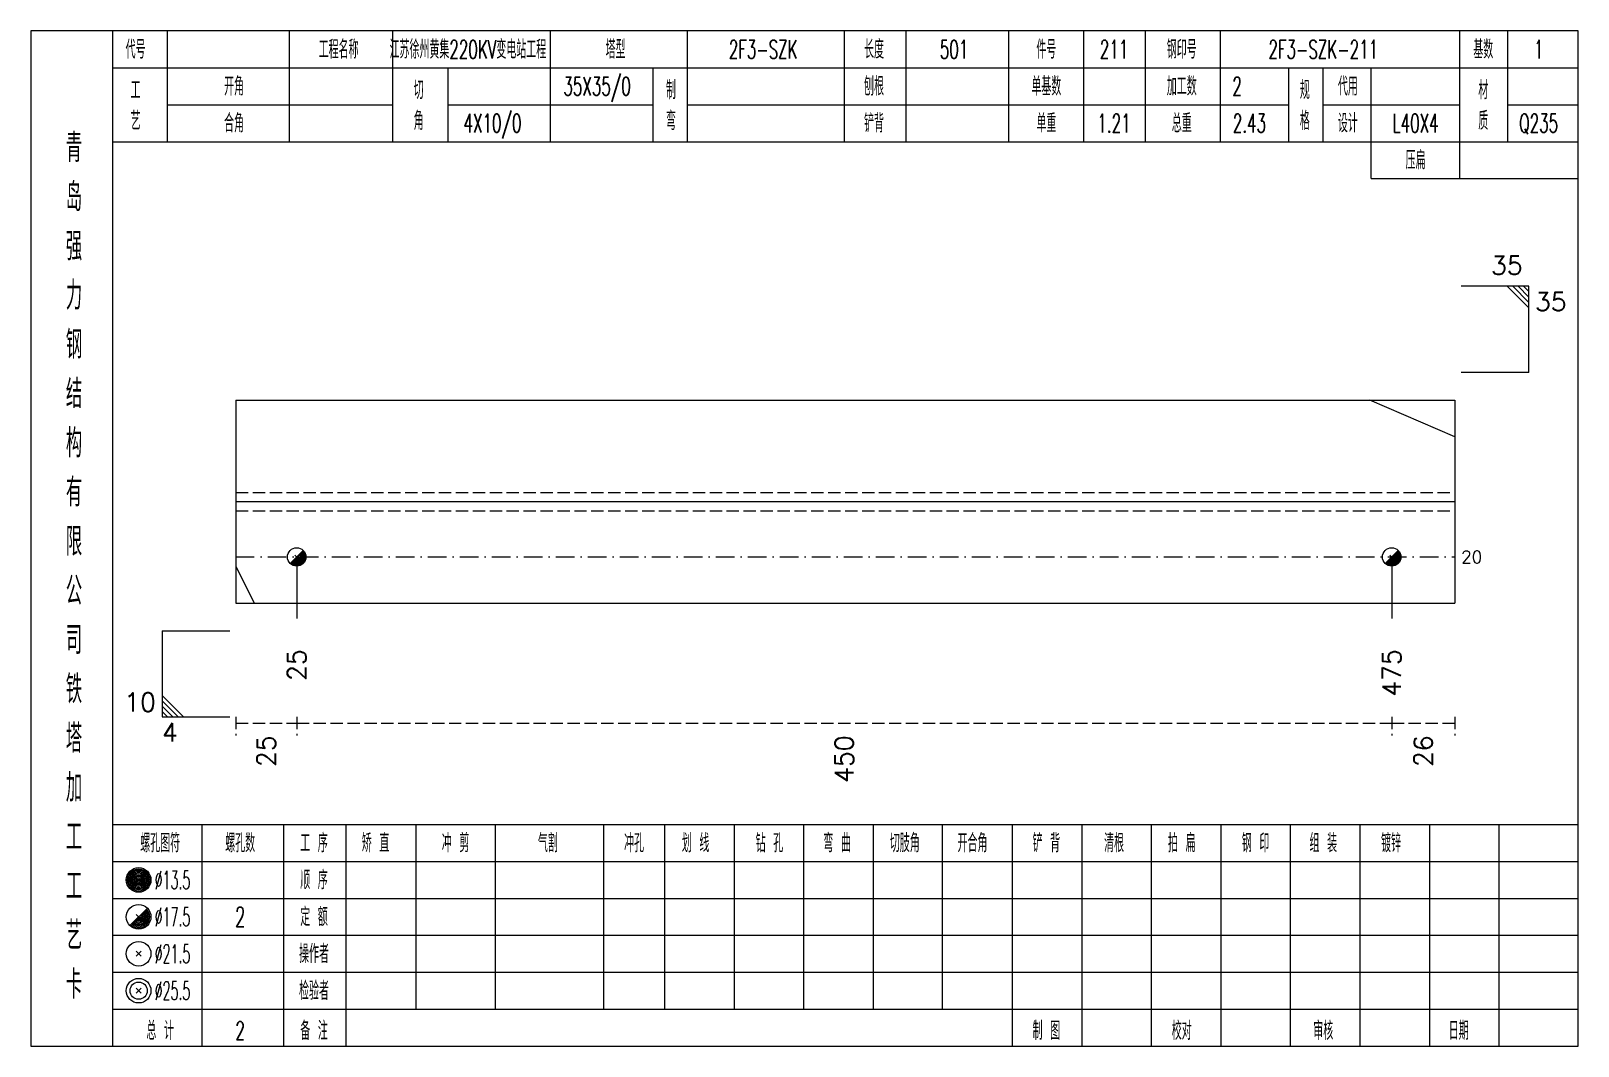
# Model space of a CAD drawing. Extents: x 0 to 4623, y -1159 to 4890.
# Drawn here: x 1868.4 to 2119.8, y 3600 to 3765 of the extents above; entities that cross this region are included whole.
import ezdxf
from ezdxf.enums import TextEntityAlignment as Align

# ---------------------------------------------------------------- set-up
doc = ezdxf.new("R2010")
doc.units = 0
doc.header["$MEASUREMENT"] = 0
doc.linetypes.add('一点画线', pattern=[5.2, 3, -1, 0.2, -1])
doc.linetypes.add('虚线', pattern=[2.75, 2, -0.75])
doc.layers.get('0').update_dxf_attribs({"linetype": 'CONTINUOUS', "lineweight": 25})
for name, color, linetype, lineweight in [('1', 7, 'CONTINUOUS', 25), ('4', 7, 'CONTINUOUS', 25), ('5', 7, 'CONTINUOUS', 25)]:
    doc.layers.add(name, color=color, linetype=linetype, lineweight=lineweight)
doc.styles.get("Standard").update_dxf_attribs({"font": 'simplex.shx', "width": 0.7, "height": 3, "bigfont": 'gbhzfs.shx'})

msp = doc.modelspace()

# ---------------------------------------------------------------- texts
at = {"color": 7, "linetype": 'Continuous', "lineweight": 13}
for s, p in [('35', (2110.8, 3724.5)), ('10', (1888.7, 3653.5))]:
    msp.add_text(s, height=3, dxfattribs=at).set_placement(p, align=Align.BOTTOM_RIGHT)
for s, p in [('35', (2112.8, 3722.5)), ('4', (1889.7, 3652.5))]:
    msp.add_text(s, height=3, dxfattribs=at).set_placement(p, align=Align.TOP_LEFT)
msp.add_text('20', height=2, dxfattribs=at).set_placement((2100.8, 3679.5), align=Align.MIDDLE_LEFT)
at = {"color": 8, "linetype": 'Continuous', "lineweight": 9}
for s, p in [('25', (1906.643, 3650.5)), ('450', (2000.552, 3650.5)), ('26', (2094.66, 3650.5))]:
    msp.add_text(s, height=3, rotation=90, dxfattribs=at).set_placement(p, align=Align.MIDDLE_RIGHT)
at = {"layer": '1', "color": 7, "linetype": 'Continuous', "lineweight": 13}
for s, p in [('25', (1911.585, 3664.5)), ('475', (2089.519, 3664.5))]:
    msp.add_text(s, height=3, rotation=90, dxfattribs=at).set_placement(p, align=Align.MIDDLE_RIGHT)
at = {"layer": '4', "color": 1, "linetype": 'Continuous', "lineweight": 13}
for s, height, width, p in [('代号', 3, 0.6, (1885.4, 3762)), ('工程名称', 3, 0.6, (1918.4, 3762)), ('江苏徐州黄集220KV变电站工程', 3, 0.6, (1939.4, 3762)), ('塔型', 3, 0.6, (1963.4, 3762)), ('2F3-SZK', 3, 0.6, (1987.4, 3762)), ('长度', 3, 0.6, (2005.4, 3762)), ('501', 3, 0.6, (2018.4, 3762)), ('件号', 3, 0.6, (2033.4, 3762)), ('211', 3, 0.6, (2044.4, 3762)), ('钢印号', 3, 0.6, (2055.4, 3762)), ('2F3-SZK-211', 3, 0.6, (2078.4, 3762)), ('基数', 3, 0.6, (2104.4, 3762)), ('1', 3, 0.6, (2113.4, 3762)), ('工', 3, 0.6, (1885.4, 3755.4)), ('开角', 3, 0.6, (1901.4, 3756)), ('切', 3, 0.6, (1931.4, 3755.4)), ('35X35/0', 3, 0.6, (1960.4, 3756)), ('制', 3, 0.6, (1972.4, 3755.4)), ('刨根', 3, 0.6, (2005.4, 3756)), ('单基数', 3, 0.6, (2033.4, 3756)), ('加工数', 3, 0.6, (2055.4, 3756)), ('2', 3, 0.6, (2064.4, 3756)), ('规', 3, 0.6, (2075.4, 3755.4)), ('代用', 3, 0.6, (2082.4, 3756)), ('材', 3, 0.6, (2104.4, 3755.4)), ('艺', 3, 0.6, (1885.4, 3750.4)), ('合角', 3, 0.6, (1901.4, 3750)), ('角', 3, 0.6, (1931.4, 3750.4)), ('4X10/0', 3, 0.6, (1943.4, 3750)), ('弯', 3, 0.6, (1972.4, 3750.4)), ('铲背', 3, 0.6, (2005.4, 3750)), ('单重', 3, 0.6, (2033.4, 3750)), ('1.21', 3, 0.6, (2044.4, 3750)), ('总重', 3, 0.6, (2055.4, 3750)), ('2.43', 3, 0.6, (2066.4, 3750)), ('格', 3, 0.6, (2075.4, 3750.4)), ('设计', 3, 0.6, (2082.4, 3750)), ('L40X4', 3, 0.6, (2093.4, 3750)), ('质', 3, 0.6, (2104.4, 3750.4)), ('Q235', 3, 0.6, (2113.4, 3750)), ('青', 4.6, 0.8, (1875.4, 3746)), ('压扁', 3, 0.6, (2093.4, 3744)), ('岛', 4.6, 0.8, (1875.4, 3738)), ('强', 4.6, 0.8, (1875.4, 3730)), ('力', 4.6, 0.8, (1875.4, 3722)), ('钢', 4.6, 0.8, (1875.4, 3714)), ('结', 4.6, 0.8, (1875.4, 3706)), ('构', 4.6, 0.8, (1875.4, 3698)), ('有', 4.6, 0.8, (1875.4, 3690)), ('限', 4.6, 0.8, (1875.4, 3682)), ('公', 4.6, 0.8, (1875.4, 3674)), ('司', 4.6, 0.8, (1875.4, 3666)), ('铁', 4.6, 0.8, (1875.4, 3658)), ('塔', 4.6, 0.8, (1875.4, 3650)), ('加', 4.6, 0.8, (1875.4, 3642)), ('工', 4.6, 0.8, (1875.4, 3634)), ('螺孔图符', 3, 0.6, (1889.4, 3633)), ('螺孔数', 3, 0.6, (1902.4, 3633)), ('工 序', 3, 0.6, (1914.4, 3633)), ('矫 直', 3, 0.6, (1924.4, 3633)), ('冲 剪', 3, 0.6, (1937.4, 3633)), ('气割', 3, 0.6, (1952.4, 3633)), ('冲孔', 3, 0.6, (1966.4, 3633)), ('划 线', 3, 0.6, (1976.4, 3633)), ('钻 孔', 3, 0.6, (1988.4, 3633)), ('弯 曲', 3, 0.6, (1999.4, 3633)), ('切肢角', 3, 0.6, (2010.4, 3633)), ('开合角', 3, 0.6, (2021.4, 3633)), ('铲 背', 3, 0.6, (2033.4, 3633)), ('清根', 3, 0.6, (2044.4, 3633)), ('拍 扁', 3, 0.6, (2055.4, 3633)), ('钢 印', 3, 0.6, (2067.4, 3633)), ('组 装', 3, 0.6, (2078.4, 3633)), ('镀锌', 3, 0.6, (2089.4, 3633)), ('工', 4.6, 0.8, (1875.4, 3626)), ('%%C13.5', 3, 0.5, (1891.4, 3627)), ('顺 序', 3, 0.6, (1914.4, 3627)), ('定 额', 3, 0.6, (1914.4, 3621)), ('艺', 4.6, 0.8, (1875.4, 3618)), ('%%C17.5', 3, 0.5, (1891.4, 3621)), ('2', 3.2, 0.6, (1902.4, 3621)), ('%%C21.5', 3, 0.5, (1891.4, 3615)), ('操作者', 3, 0.6, (1914.4, 3615)), ('卡', 4.6, 0.8, (1875.4, 3610)), ('%%C25.5', 3, 0.5, (1891.4, 3609)), ('检验者', 3, 0.6, (1914.4, 3609)), ('总 计', 3, 0.6, (1889.4, 3602.5)), ('2', 3, 0.6, (1902.4, 3602.5)), ('备 注', 3, 0.6, (1914.4, 3602.5)), ('制 图', 3, 0.6, (2033.4, 3602.5)), ('校对', 3, 0.6, (2055.4, 3602.5)), ('审核', 3, 0.6, (2078.4, 3602.5)), ('日期', 3, 0.6, (2100.4, 3602.5))]:
    msp.add_text(s, height=height, dxfattribs=dict(at, width=width)).set_placement(p, align=Align.MIDDLE_CENTER)

# ---------------------------------------------------------------- blocks, each defined once
blk = doc.blocks.new('孔17.5')
at = {"layer": '5', "color": 7, "linetype": 'Continuous', "lineweight": 13}
for p, q in [((-0.707, -0.707), (0.707, 0.707)), ((-0.2, 0.2), (0.2, -0.2))]:
    blk.add_line(p, q, dxfattribs=at)
blk.add_circle((0, 0), 1, dxfattribs=at)
for radius in [0.9, 0.8, 0.7, 0.6, 0.5, 0.4, 0.3, 0.2, 0.1]:
    blk.add_arc((0, 0), radius, 225, 45, dxfattribs=at)

# ---------------------------------------------------------------- linework, layer by layer
at = {"color": 7, "linetype": 'Continuous', "lineweight": 13}
for p, q in [((2111.8, 3723.5), (2100.8, 3723.5)), ((2108.3, 3723.5), (2111.8, 3720)), ((2109.175, 3723.5), (2111.8, 3720.875)), ((2110.05, 3723.5), (2111.8, 3721.75)), ((2110.925, 3723.5), (2111.8, 3722.625)), ((2111.8, 3709.5), (2111.8, 3723.5)), ((2111.8, 3709.5), (2100.8, 3709.5)), ((2099.8, 3699), (2085.961, 3705)), ((1901.7, 3678), (1904.7, 3672)), ((1911.585, 3679.5), (1911.585, 3669.5)), ((2089.519, 3679.5), (2089.519, 3669.5)), ((1889.7, 3667.5), (1900.7, 3667.5)), ((1889.7, 3667.5), (1889.7, 3653.5)), ((1893.2, 3653.5), (1889.7, 3657)), ((1892.325, 3653.5), (1889.7, 3656.125)), ((1891.45, 3653.5), (1889.7, 3655.25)), ((1890.575, 3653.5), (1889.7, 3654.375)), ((1889.7, 3653.5), (1900.7, 3653.5))]:
    msp.add_line(p, q, dxfattribs=at)
at = {"color": 7, "linetype": 'Continuous', "lineweight": 18}
for p, q in [((1901.7, 3705), (1901.7, 3672)), ((1901.7, 3705), (2099.8, 3705)), ((2099.8, 3705), (2099.8, 3672)), ((1901.7, 3688.5), (2099.8, 3688.5))]:
    msp.add_line(p, q, dxfattribs=at)
at = {"color": 1, "linetype": '虚线', "lineweight": 18}
for p, q in [((1901.7, 3690), (2099.8, 3690)), ((1901.7, 3687), (2099.8, 3687))]:
    msp.add_line(p, q, dxfattribs=at)
at = {"color": 3, "linetype": '一点画线', "lineweight": 13}
msp.add_line((1901.7, 3679.5), (2099.8, 3679.5), dxfattribs=at)
at = {"color": 8, "linetype": '虚线', "lineweight": 9}
for p, q in [((1901.7, 3653.5), (1901.7, 3650.5)), ((1911.585, 3653.5), (1911.585, 3650.5)), ((1911.585, 3653.5), (1911.585, 3650.5)), ((2089.519, 3653.5), (2089.519, 3650.5)), ((2089.519, 3653.5), (2089.519, 3650.5)), ((2099.8, 3653.5), (2099.8, 3650.5)), ((1901.7, 3652.5), (1911.585, 3652.5)), ((1911.585, 3652.5), (2089.519, 3652.5)), ((2089.519, 3652.5), (2099.8, 3652.5))]:
    msp.add_line(p, q, dxfattribs=at)
at = {"layer": '1', "color": 7, "linetype": 'Continuous', "lineweight": 18}
msp.add_line((1901.7, 3672), (2099.8, 3672), dxfattribs=at)
at = {"layer": '4', "color": 1, "linetype": 'Continuous', "lineweight": 18}
for p, q in [((1881.7, 3600), (1881.7, 3765)), ((1890.6, 3747), (1890.6, 3765)), ((1910.4, 3747), (1910.4, 3765)), ((1927.2, 3747), (1927.2, 3765)), ((1952.8, 3747), (1952.8, 3765)), ((1975.1, 3747), (1975.1, 3765)), ((2000.6, 3747), (2000.6, 3765)), ((2010.6, 3747), (2010.6, 3765)), ((2027.3, 3747), (2027.3, 3765)), ((2039.5, 3747), (2039.5, 3765)), ((2049.5, 3747), (2049.5, 3765)), ((2061.7, 3747), (2061.7, 3765)), ((2100.6, 3741), (2100.6, 3765)), ((2108.4, 3747), (2108.4, 3765)), ((1881.7, 3759), (2119.8, 3759)), ((1936.2, 3747), (1936.2, 3759)), ((1969.5, 3747), (1969.5, 3759)), ((2072.8, 3747), (2072.8, 3759)), ((2078.4, 3747), (2078.4, 3759)), ((2086.2, 3741), (2086.2, 3759)), ((1890.6, 3753), (1927.2, 3753)), ((1936.2, 3753), (1969.5, 3753)), ((1975.1, 3753), (2072.8, 3753)), ((2078.4, 3753), (2100.6, 3753)), ((2108.4, 3753), (2119.8, 3753)), ((1881.7, 3747), (2119.8, 3747)), ((2086.2, 3741), (2119.8, 3741)), ((1881.7, 3636), (2119.8, 3636)), ((1896.2, 3600), (1896.2, 3636)), ((1909.5, 3600), (1909.5, 3636)), ((1919.6, 3600), (1919.6, 3636)), ((1931, 3606), (1931, 3636)), ((1943.9, 3606), (1943.9, 3636)), ((1961.5, 3606), (1961.5, 3636)), ((1971.4, 3606), (1971.4, 3636)), ((1982.7, 3606), (1982.7, 3636)), ((1994, 3606), (1994, 3636)), ((2005.3, 3606), (2005.3, 3636)), ((2016.5, 3606), (2016.5, 3636)), ((2027.9, 3606), (2027.9, 3636)), ((2039.2, 3606), (2039.2, 3636)), ((2050.5, 3606), (2050.5, 3636)), ((2061.8, 3606), (2061.8, 3636)), ((2073.1, 3606), (2073.1, 3636)), ((2084.4, 3606), (2084.4, 3636)), ((2095.7, 3606), (2095.7, 3636)), ((2107, 3606), (2107, 3636)), ((1881.7, 3630), (2119.8, 3630)), ((1881.7, 3624), (2119.8, 3624)), ((1881.7, 3618), (2119.8, 3618)), ((1881.7, 3612), (2119.8, 3612)), ((1881.7, 3606), (2119.8, 3606)), ((2027.9, 3600), (2027.9, 3606)), ((2039.2, 3600), (2039.2, 3606)), ((2050.5, 3600), (2050.5, 3606)), ((2061.8, 3600), (2061.8, 3606)), ((2073.1, 3600), (2073.1, 3606)), ((2084.4, 3600), (2084.4, 3606)), ((2095.7, 3600), (2095.7, 3606)), ((2107, 3600), (2107, 3606))]:
    msp.add_line(p, q, dxfattribs=at)
at = {"layer": '4', "color": 7, "linetype": 'Continuous', "lineweight": 13}
for p, q in [((1885.7, 3626.8), (1886.1, 3627.2)), ((1886.1, 3626.8), (1885.7, 3627.2)), ((1884.486, 3619.586), (1887.314, 3622.414)), ((1885.5, 3621.4), (1886.3, 3620.6)), ((1885.5, 3614.6), (1886.3, 3615.4)), ((1885.5, 3615.4), (1886.3, 3614.6)), ((1885.5, 3608.6), (1886.3, 3609.4)), ((1885.5, 3609.4), (1886.3, 3608.6))]:
    msp.add_line(p, q, dxfattribs=at)
at = {"layer": '4', "color": 1, "linetype": 'Continuous', "lineweight": 18}
msp.add_lwpolyline([(1868.4, 3765), (1868.4, 3600), (2119.8, 3600), (2119.8, 3765)], close=True, dxfattribs=at)
at = {"layer": '4', "color": 7, "linetype": 'Continuous', "lineweight": 13}
for centre, radius in [((1885.9, 3627), 2), ((1885.9, 3627), 1.8), ((1885.9, 3627), 1.6), ((1885.9, 3627), 1.4), ((1885.9, 3627), 1.2), ((1885.9, 3627), 1), ((1885.9, 3627), 0.8), ((1885.9, 3627), 0.6), ((1885.9, 3627), 0.4), ((1885.9, 3627), 0.2), ((1885.9, 3621), 2), ((1885.9, 3615), 2), ((1885.9, 3609), 2), ((1885.9, 3609), 1.4)]:
    msp.add_circle(centre, radius, dxfattribs=at)
for radius in [1.8, 1.6, 1.4, 1.2, 1, 0.8, 0.6, 0.4, 0.2]:
    msp.add_arc((1885.9, 3621), radius, 225, 45, dxfattribs=at)

# ---------------------------------------------------------------- block references
at = {"layer": '1', "color": 7, "linetype": 'Continuous', "lineweight": 13, "xscale": 1.5, "yscale": 1.5, "zscale": 1.5}
for p in [(1911.585, 3679.5), (2089.519, 3679.5)]:
    msp.add_blockref('孔17.5', p, dxfattribs=at)

msp.set_redraw_order([(e.dxf.handle, doc.entitydb.next_handle()) for e in msp.query("TEXT MTEXT ATTDEF DIMENSION ARC_DIMENSION")])  # texts and dimensions are drawn at this point

doc.saveas('drawing.dxf')
